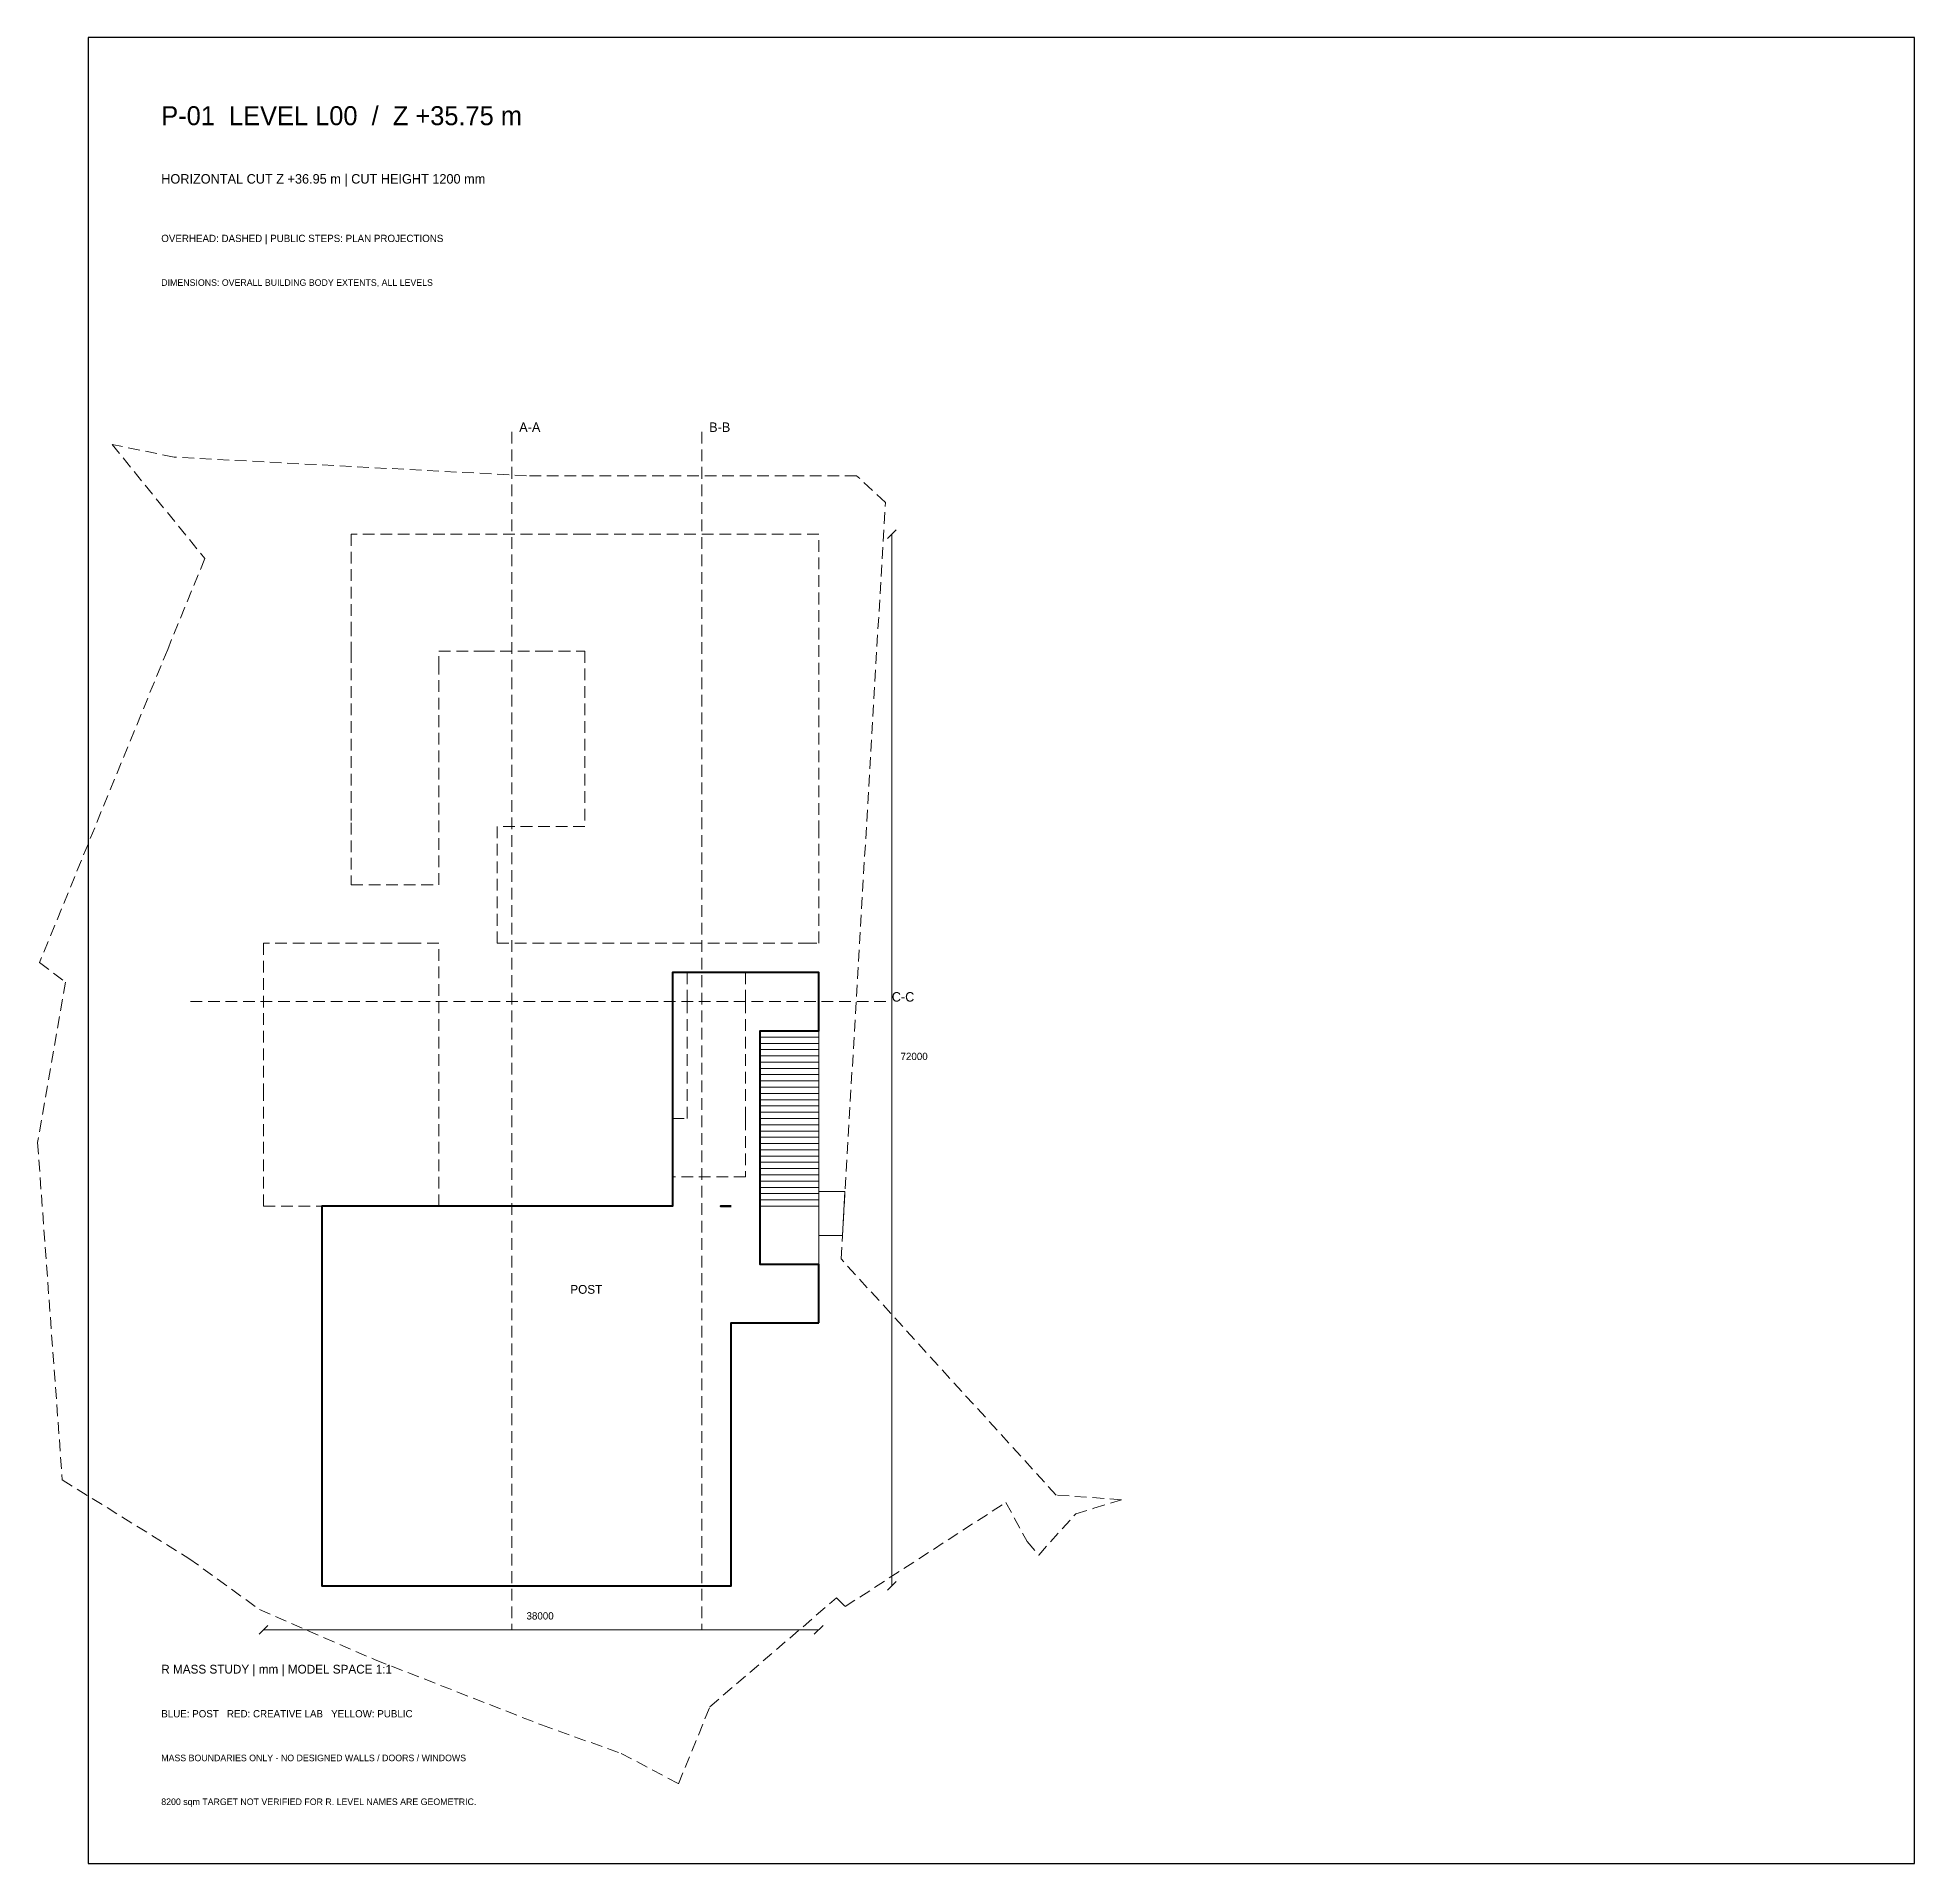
# Model space of a CAD drawing. Header units: millimetres. Extents: x -33468 to 375000, y -515000 to 30000.
# Drawn here: x -33468 to 95000, y -95000 to 30000 of the extents above; entities that cross this region are included whole.
import ezdxf

# ---------------------------------------------------------------- set-up
doc = ezdxf.new("R2010")
doc.units = ezdxf.units.MM
doc.linetypes.add('R_DASHED', pattern=[1200, 800, -400])
for name, color, linetype, lineweight in [('CUTLINE', 6, 'R_DASHED', 18), ('DIM', 7, 'Continuous', 13), ('FRAME', 7, 'Continuous', 25), ('OVERHEAD', 8, 'R_DASHED', 13), ('POST', 5, 'Continuous', 40), ('PUBLIC', 2, 'Continuous', 18), ('SITE', 8, 'R_DASHED', 13), ('TEXT', 7, 'Continuous', 18)]:
    doc.layers.add(name, color=color, linetype=linetype, lineweight=lineweight)

msp = doc.modelspace()

# ---------------------------------------------------------------- texts
at = {"layer": 'TEXT'}
for s, height, p in [('P-01  LEVEL L00  /  Z +35.75 m', 1300, (-25000, 24000)), ('HORIZONTAL CUT Z +36.95 m | CUT HEIGHT 1200 mm', 650, (-25000, 20000)), ('OVERHEAD: DASHED | PUBLIC STEPS: PLAN PROJECTIONS', 500, (-25000, 16000)), ('DIMENSIONS: OVERALL BUILDING BODY EXTENTS, ALL LEVELS', 450, (-25000, 13000)), ('A-A', 650, (-500, 3000)), ('B-B', 650, (12500, 3000)), ('C-C', 650, (25000, -36000)), ('72000', 500, (25600, -40000)), ('POST', 600, (3000, -56000)), ('38000', 500, (0, -78300)), ('R MASS STUDY | mm | MODEL SPACE 1:1', 600, (-25000, -82000)), ('BLUE: POST   RED: CREATIVE LAB   YELLOW: PUBLIC', 500, (-25000, -85000)), ('MASS BOUNDARIES ONLY - NO DESIGNED WALLS / DOORS / WINDOWS', 450, (-25000, -88000)), ('8200 sqm TARGET NOT VERIFIED FOR R. LEVEL NAMES ARE GEOMETRIC.', 450, (-25000, -91000))]:
    msp.add_text(s, height=height, dxfattribs=at).set_placement(p)

# ---------------------------------------------------------------- linework, layer by layer
at = {"layer": 'CUTLINE'}
for points in [[(-1000, 3000), (-1000, -79000)], [(12000, 3000), (12000, -79000)], [(-23000, -36000), (25000, -36000)]]:
    msp.add_lwpolyline(points, dxfattribs=at)
at = {"layer": 'DIM'}
for points in [[(24700, -4300), (25300, -3700)], [(25000, -76000), (25000, -4000)], [(24700, -76300), (25300, -75700)], [(-18300, -79300), (-17700, -78700)], [(-18000, -79000), (20000, -79000)], [(19700, -79300), (20300, -78700)]]:
    msp.add_lwpolyline(points, dxfattribs=at)
at = {"layer": 'FRAME'}
msp.add_lwpolyline([(-30000, -95000), (95000, -95000), (95000, 30000), (-30000, 30000)], close=True, dxfattribs=at)
at = {"layer": 'OVERHEAD'}
for points in [[(1000, -12000), (1000, -12000), (4000, -12000), (4000, -24000), (-2000, -24000), (-2000, -32000), (4000, -32000), (15000, -32000), (15000, -32000), (19079, -32000), (20000, -32000), (20000, -32000), (20000, -32000), (20000, -24403), (20000, -4000), (4000, -4000), (-12000, -4000), (-12000, -4000), (-12000, -4000), (-12000, -4000), (-12000, -4000), (-12000, -10180), (-12000, -12000), (-12000, -23765), (-12000, -28000), (-12000, -28000), (-12000, -28000), (-12000, -28000), (-12000, -28000), (-6000, -28000), (-6000, -28000), (-6000, -28000), (-6000, -28000), (-6000, -28000), (-6000, -13143), (-6000, -12000), (-3000, -12000), (-3000, -12000)], [(-18000, -50000), (-14000, -50000), (-14000, -76000), (14000, -76000), (14000, -58000), (20000, -58000), (20000, -50000), (16000, -50000), (16000, -38000), (20000, -38000), (20000, -34000), (15000, -34000), (15000, -36000), (15000, -44000), (15000, -48000), (10000, -48000), (10000, -50000), (-1000, -50000), (-5000, -50000), (-6000, -50000), (-6000, -32000), (-8000, -32000), (-8000, -32000), (-18000, -32000), (-18000, -42000), (-18000, -42000)], [(10000, -34000), (10000, -44000), (11000, -44000), (11000, -36000), (11000, -34000)], [(14000, -50000), (13242, -50000), (14000, -50000)]]:
    msp.add_lwpolyline(points, close=True, dxfattribs=at)
at = {"layer": 'POST'}
for points in [[(20000, -58000), (20000, -54000), (16000, -54000), (16000, -50000), (16000, -38000), (20000, -38000), (20000, -34000), (10000, -34000), (10000, -50000), (-14000, -50000), (-14000, -76000), (14000, -76000), (14000, -58000)], [(14000, -50000), (13270, -50000), (14000, -50000)]]:
    msp.add_lwpolyline(points, close=True, dxfattribs=at)
at = {"layer": 'PUBLIC'}
for points in [[(16000, -38000), (16000, -38429), (20000, -38429), (20000, -38000)], [(16000, -38429), (16000, -38857), (20000, -38857), (20000, -38429)], [(16000, -38857), (16000, -39286), (20000, -39286), (20000, -38857)], [(16000, -39286), (16000, -39714), (20000, -39714), (20000, -39286)], [(16000, -39714), (16000, -40143), (20000, -40143), (20000, -39714)], [(16000, -40143), (16000, -40571), (20000, -40571), (20000, -40143)], [(16000, -40571), (16000, -41000), (20000, -41000), (20000, -40571)], [(16000, -41000), (16000, -41429), (20000, -41429), (20000, -41000)], [(16000, -41429), (16000, -41857), (20000, -41857), (20000, -41429)], [(16000, -41857), (16000, -42286), (20000, -42286), (20000, -41857)], [(16000, -42286), (16000, -42714), (20000, -42714), (20000, -42286)], [(16000, -42714), (16000, -43143), (20000, -43143), (20000, -42714)], [(16000, -43143), (16000, -43571), (20000, -43571), (20000, -43143)], [(16000, -43571), (16000, -44000), (20000, -44000), (20000, -43571)], [(16000, -44000), (16000, -44429), (20000, -44429), (20000, -44000)], [(16000, -44429), (16000, -44857), (20000, -44857), (20000, -44429)], [(16000, -44857), (16000, -45286), (20000, -45286), (20000, -44857)], [(16000, -45286), (16000, -45714), (20000, -45714), (20000, -45286)], [(16000, -45714), (16000, -46143), (20000, -46143), (20000, -45714)], [(16000, -46143), (16000, -46571), (20000, -46571), (20000, -46143)], [(16000, -46571), (16000, -47000), (20000, -47000), (20000, -46571)], [(16000, -47000), (16000, -47429), (20000, -47429), (20000, -47000)], [(16000, -47429), (16000, -47857), (20000, -47857), (20000, -47429)], [(16000, -47857), (16000, -48286), (20000, -48286), (20000, -47857)], [(16000, -48286), (16000, -48714), (20000, -48714), (20000, -48286)], [(16000, -48714), (16000, -49143), (20000, -49143), (20000, -48714)], [(16000, -49143), (16000, -49571), (20000, -49571), (20000, -49143)], [(16000, -49571), (16000, -50000), (20000, -50000), (20000, -49571)], [(16000, -50000), (16000, -54000), (20000, -54000), (20000, -50000)], [(20000, -52000), (21623, -52000), (21799, -49000), (20000, -49000)]]:
    msp.add_lwpolyline(points, close=True, dxfattribs=at)
at = {"layer": 'SITE'}
msp.add_lwpolyline([(21529, -53608), (24565, -1825), (22596, 0), (0, 0), (-16759, 886), (-24124, 1276), (-28368, 2147), (-22018, -5666), (-24561, -11883), (-33330, -33325), (-31562, -34660), (-33468, -45639), (-31773, -68745), (-23106, -74114), (-18287, -77610), (-10349, -81058), (1030, -85516), (6485, -87470), (10405, -89542), (12555, -84266), (21226, -76812), (21810, -77414), (32808, -70280), (34273, -72958), (35062, -73883), (37589, -71070), (38827, -70687), (40727, -70099), (36252, -69779)], close=True, dxfattribs=at)

msp.set_redraw_order([(e.dxf.handle, doc.entitydb.next_handle()) for e in msp.query("TEXT MTEXT ATTDEF DIMENSION ARC_DIMENSION")])  # texts and dimensions are drawn at this point

doc.saveas('drawing.dxf')
